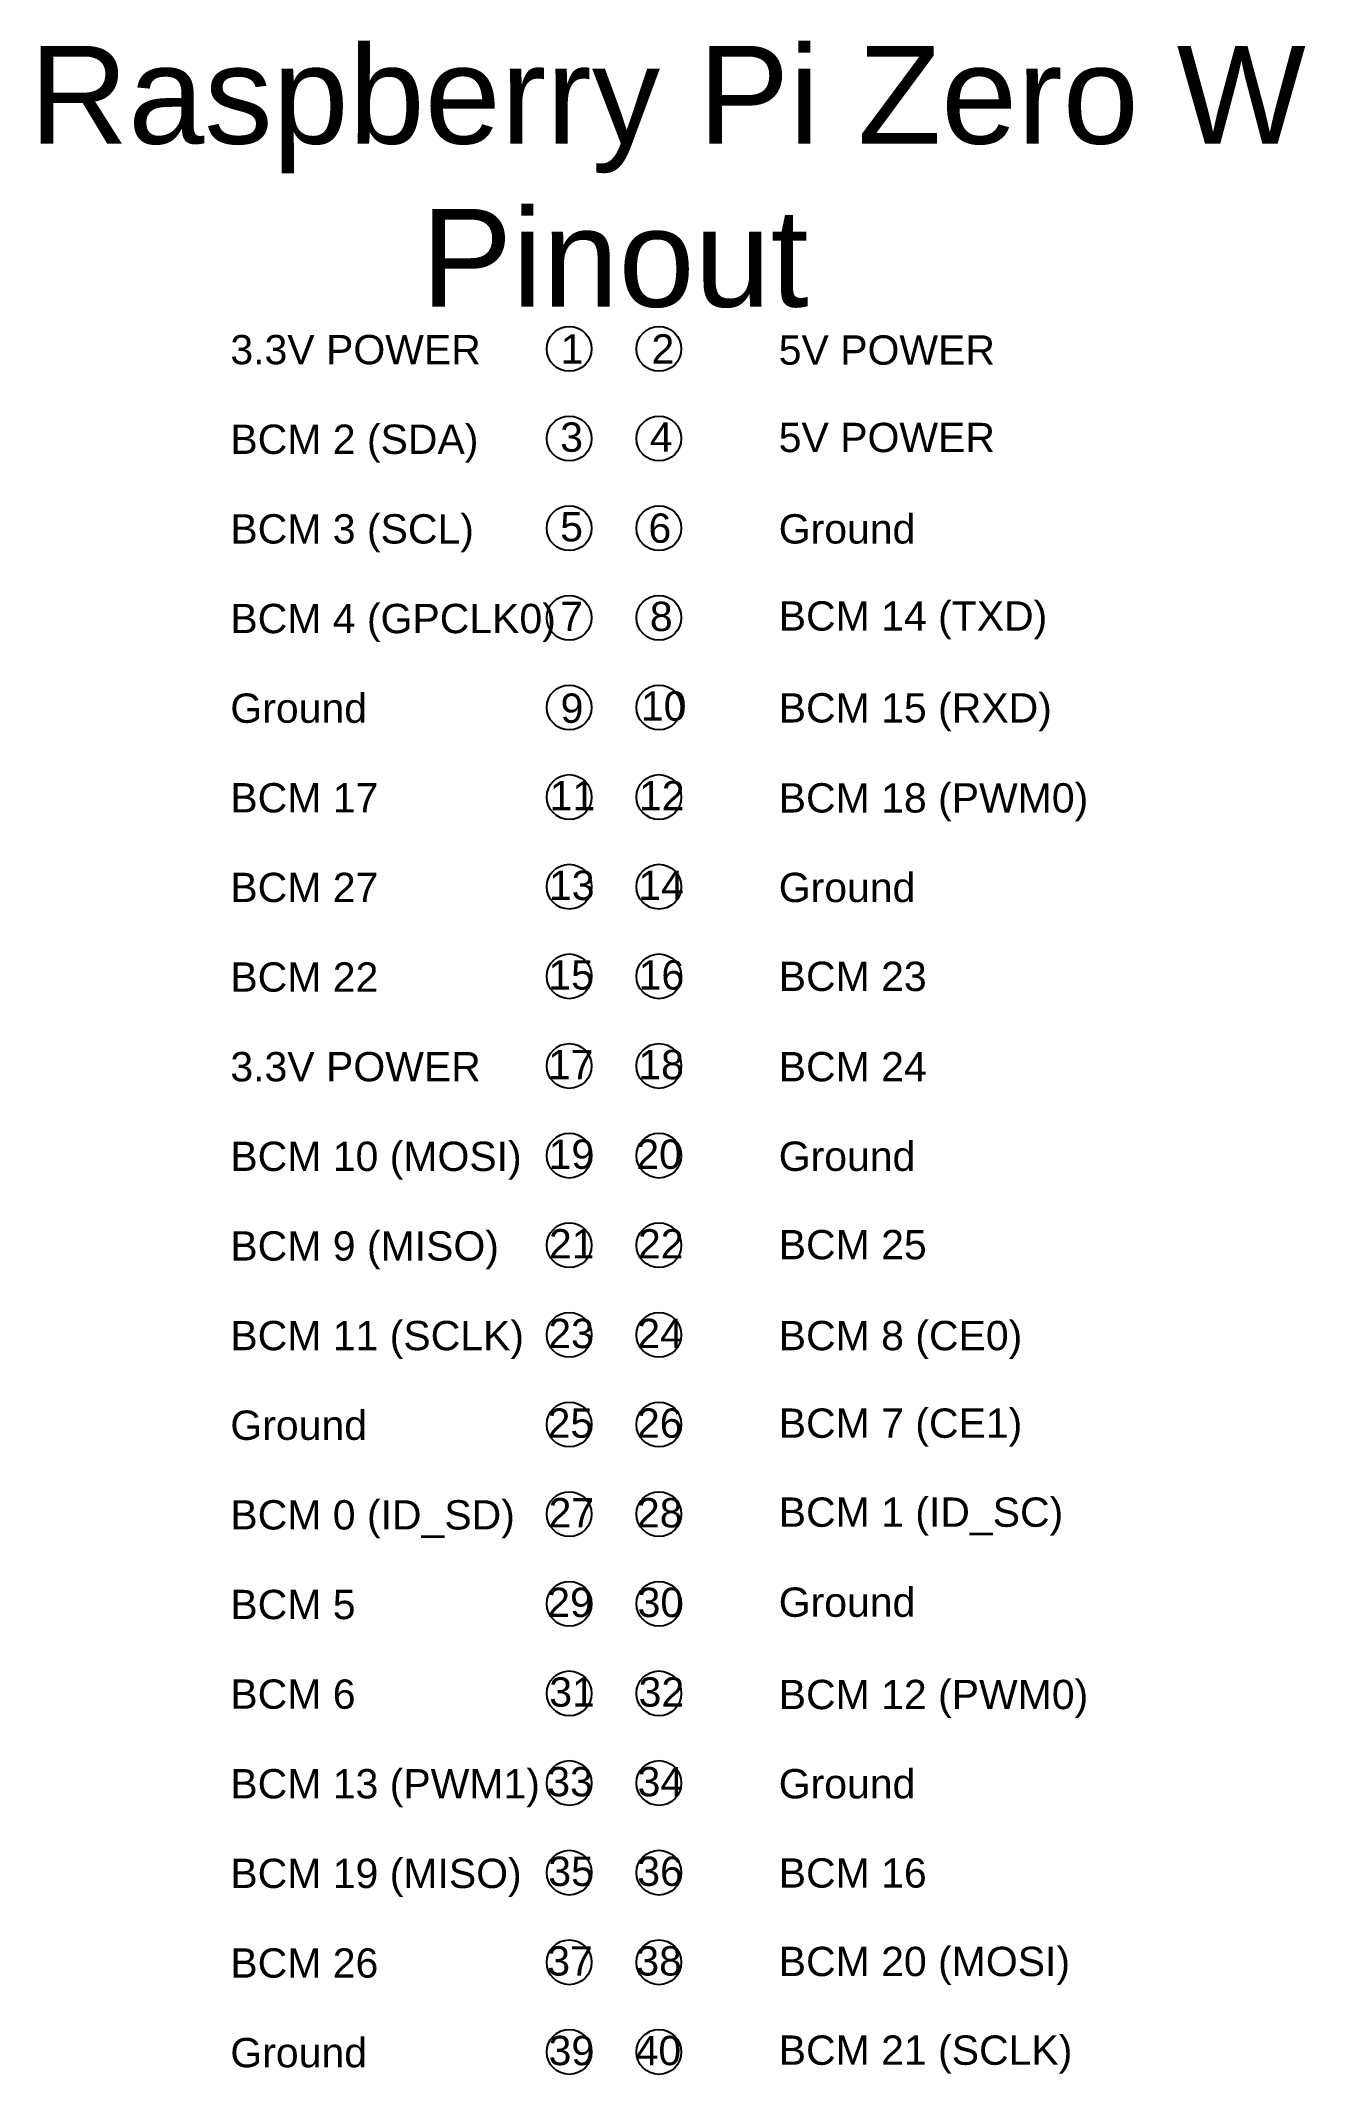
# Model space of a CAD drawing. Header units: inches. Extents: x 43 to 231, y -174 to 289.
# Drawn here: x 82.8 to 139.2, y -174.4 to -83.6 of the extents above; entities that cross this region are included whole.
import ezdxf

# ---------------------------------------------------------------- set-up
doc = ezdxf.new("R2010")
doc.units = ezdxf.units.IN
doc.header["$MEASUREMENT"] = 0
doc.styles.get("Standard").update_dxf_attribs({"font": 'arial.ttf'})

msp = doc.modelspace()

# ---------------------------------------------------------------- texts
at = {"attachment_point": 1}
for s, width, gutter_width, heights, insert, char_height in [('Raspberry Pi Zero W\\P^IPinout', 464.00997, 21.827, [0], (82.284, -83.846), 4.36538), ('3.3V POWER', 139.03856, 6.54, [0], (91.243, -96.746), 1.3081), ('1', 139.03856, 6.54, [0], (105.973, -96.717), 1.308), ('2', 139.03856, 6.54, [0], (110.027, -96.717), 1.308), ('5V POWER', 139.03856, 6.54, [0], (115.701, -96.764), 1.3081), ('BCM 2 (SDA)', 139.03856, 6.54, [0], (91.243, -100.746), 1.30807), ('3', 139.03856, 6.54, [0], (105.955, -100.651), 1.308), ('4', 139.03856, 6.54, [0], (109.955, -100.651), 1.308), ('5V POWER', 139.03856, 6.54, [0], (115.701, -100.667), 1.3081), ('BCM 3 (SCL)', 139.03856, 6.54, [0], (91.243, -104.746), 1.30807), ('5', 139.03856, 6.54, [0], (105.955, -104.651), 1.308), ('6', 139.03856, 6.54, [0], (109.892, -104.712), 1.308), ('Ground', 139.03856, 6.54, [0], (115.701, -104.746), 1.3081), ('BCM 4 (GPCLK0)', 139.03856, 6.54, [0], (91.243, -108.746), 1.30807), ('7', 139.03856, 6.54, [0], (105.955, -108.651), 1.308), ('8', 139.03856, 6.54, [0], (109.955, -108.651), 1.308), ('BCM 14 (TXD)', 139.03856, 6.54, [0], (115.701, -108.632), 1.30807), ('Ground', 139.03856, 6.54, [0], (91.243, -112.746), 1.3081), ('9', 139.03856, 6.54, [0], (105.973, -112.746), 1.308), ('10', 139.03856, 6.54, [0], (109.554, -112.651), 1.3081), ('BCM 15 (RXD)', 139.03856, 6.54, [0], (115.701, -112.733), 1.30807), ('BCM 17', 139.03856, 6.54, [0], (91.243, -116.746), 1.3081), ('11', 139.03856, 6.54, [0], (105.482, -116.651), 1.3081), ('12', 139.03856, 6.54, [0], (109.467, -116.651), 1.3081), ('BCM 18 (PWM0)', 139.03856, 6.54, [0], (115.701, -116.75), 1.30807), ('13', 139.03856, 6.54, [0], (105.452, -120.651), 1.3081), ('14', 139.03856, 6.54, [0], (109.437, -120.651), 1.3081), ('Ground', 139.03856, 6.54, [0], (115.701, -120.746), 1.3081), ('BCM 27', 139.03856, 6.54, [0], (91.243, -120.746), 1.3081), ('BCM 22', 139.03856, 6.54, [0], (91.243, -124.746), 1.3081), ('15', 139.03856, 6.54, [0], (105.423, -124.651), 1.3081), ('16', 139.03856, 6.54, [0], (109.452, -124.651), 1.3081), ('BCM 23', 139.03856, 6.54, [0], (115.701, -124.714), 1.3081), ('3.3V POWER', 139.03856, 6.54, [0], (91.243, -128.746), 1.3081), ('17', 139.03856, 6.54, [0], (105.408, -128.651), 1.3081), ('18', 139.03856, 6.54, [0], (109.437, -128.651), 1.3081), ('BCM 24', 139.03856, 6.54, [0], (115.701, -128.746), 1.3081), ('BCM 10 (MOSI)', 139.03856, 6.54, [1.46], (91.243, -132.746), 1.30807), ('19', 139.03856, 6.54, [0], (105.437, -132.651), 1.3081), ('20', 139.03856, 6.54, [0], (109.349, -132.651), 1.3081), ('Ground', 139.03856, 6.54, [0], (115.701, -132.742), 1.3081), ('BCM 9 (MISO)', 139.03856, 6.54, [0], (91.243, -136.746), 1.30807), ('21', 139.03856, 6.54, [0], (105.452, -136.651), 1.3081), ('22', 139.03856, 6.54, [0], (109.423, -136.651), 1.3081), ('BCM 25', 139.03856, 6.54, [0], (115.701, -136.689), 1.3081), ('23', 139.03856, 6.54, [0], (105.423, -140.651), 1.3081), ('24', 139.03856, 6.54, [0], (109.393, -140.651), 1.3081), ('BCM 11 (SCLK)', 139.03856, 6.54, [0], (91.243, -140.746), 1.30807), ('BCM 8 (CE0)', 139.03856, 6.54, [0], (115.701, -140.746), 1.30807), ('Ground', 139.03856, 6.54, [0], (91.243, -144.746), 1.3081), ('25', 139.03856, 6.54, [0], (105.393, -144.651), 1.3081), ('26', 139.03856, 6.54, [0], (109.378, -144.651), 1.3081), ('BCM 7 (CE1)', 139.03856, 6.54, [0], (115.701, -144.654), 1.30807), ('BCM 0 (ID_SD)', 139.03856, 6.54, [0], (91.243, -148.746), 1.30807), ('27', 139.03856, 6.54, [0], (105.437, -148.651), 1.3081), ('28', 139.03856, 6.54, [0], (109.378, -148.651), 1.3081), ('BCM 1 (ID_SC)', 139.03856, 6.54, [0], (115.701, -148.625), 1.30807), ('BCM 5', 139.03856, 6.54, [0], (91.243, -152.746), 1.3081), ('29', 139.03856, 6.54, [0], (105.378, -152.651), 1.3081), ('30', 139.03856, 6.54, [0], (109.408, -152.651), 1.3081), ('Ground', 139.03856, 6.54, [0], (115.701, -152.642), 1.3081), ('BCM 6', 139.03856, 6.54, [0], (91.243, -156.746), 1.3081), ('31', 139.03856, 6.54, [0], (105.467, -156.651), 1.3081), ('32', 139.03856, 6.54, [0], (109.452, -156.651), 1.3081), ('BCM 12 (PWM0)', 139.03856, 6.54, [0], (115.701, -156.763), 1.30807), ('33', 139.03856, 6.54, [0], (105.378, -160.651), 1.3081), ('34', 139.03856, 6.54, [0], (109.408, -160.651), 1.3081), ('BCM 13 (PWM1)', 139.03856, 6.54, [0], (91.243, -160.746), 1.30807), ('Ground', 139.03856, 6.54, [0], (115.701, -160.745), 1.3081), ('BCM 19 (MISO)', 139.03856, 6.54, [0], (91.243, -164.746), 1.30807), ('35', 139.03856, 6.54, [0], (105.423, -164.651), 1.3081), ('36', 139.03856, 6.54, [0], (109.393, -164.651), 1.3081), ('BCM 16', 139.03856, 6.54, [0], (115.701, -164.728), 1.3081), ('BCM 26', 139.03856, 6.54, [0], (91.243, -168.746), 1.3081), ('37', 139.03856, 6.54, [0], (105.378, -168.651), 1.3081), ('38', 139.03856, 6.54, [0], (109.349, -168.651), 1.3081), ('BCM 20 (MOSI)', 139.03856, 6.54, [0], (115.701, -168.676), 1.30807), ('Ground', 139.03856, 6.54, [0], (91.243, -172.746), 1.3081), ('39', 139.03856, 6.54, [0], (105.437, -172.651), 1.3081), ('40', 139.03856, 6.54, [0], (109.319, -172.651), 1.3081), ('BCM 21 (SCLK)', 139.03856, 6.54, [0], (115.701, -172.634), 1.30807)]:
    msp.add_mtext_dynamic_manual_height_columns(s, width=width, gutter_width=gutter_width, heights=heights, dxfattribs=dict(at, insert=insert, char_height=char_height))

# ---------------------------------------------------------------- linework, layer by layer
for centre in [(106.356, -97.368), (110.356, -97.368), (106.356, -101.368), (110.356, -101.368), (106.356, -105.368), (110.356, -105.368), (106.356, -109.368), (110.356, -109.368), (106.356, -113.368), (110.356, -113.368), (106.356, -117.368), (110.356, -117.368), (106.356, -121.368), (110.356, -121.368), (106.356, -125.368), (110.356, -125.368), (106.356, -129.368), (110.356, -129.368), (106.356, -133.368), (106.356, -133.368), (110.356, -133.368), (110.356, -133.368), (106.356, -137.368), (110.356, -137.368), (106.356, -141.368), (110.356, -141.368), (106.356, -145.368), (110.356, -145.368), (106.356, -149.368), (110.356, -149.368), (106.356, -153.368), (110.356, -153.368), (106.356, -157.368), (110.356, -157.368), (106.356, -161.368), (110.356, -161.368), (106.356, -165.368), (110.356, -165.368), (106.356, -169.368), (110.356, -169.368), (106.356, -173.368), (110.356, -173.368)]:
    msp.add_circle(centre, 1)

msp.set_redraw_order([(e.dxf.handle, doc.entitydb.next_handle()) for e in msp.query("TEXT MTEXT ATTDEF DIMENSION ARC_DIMENSION")])  # texts and dimensions are drawn at this point

doc.saveas('drawing.dxf')
